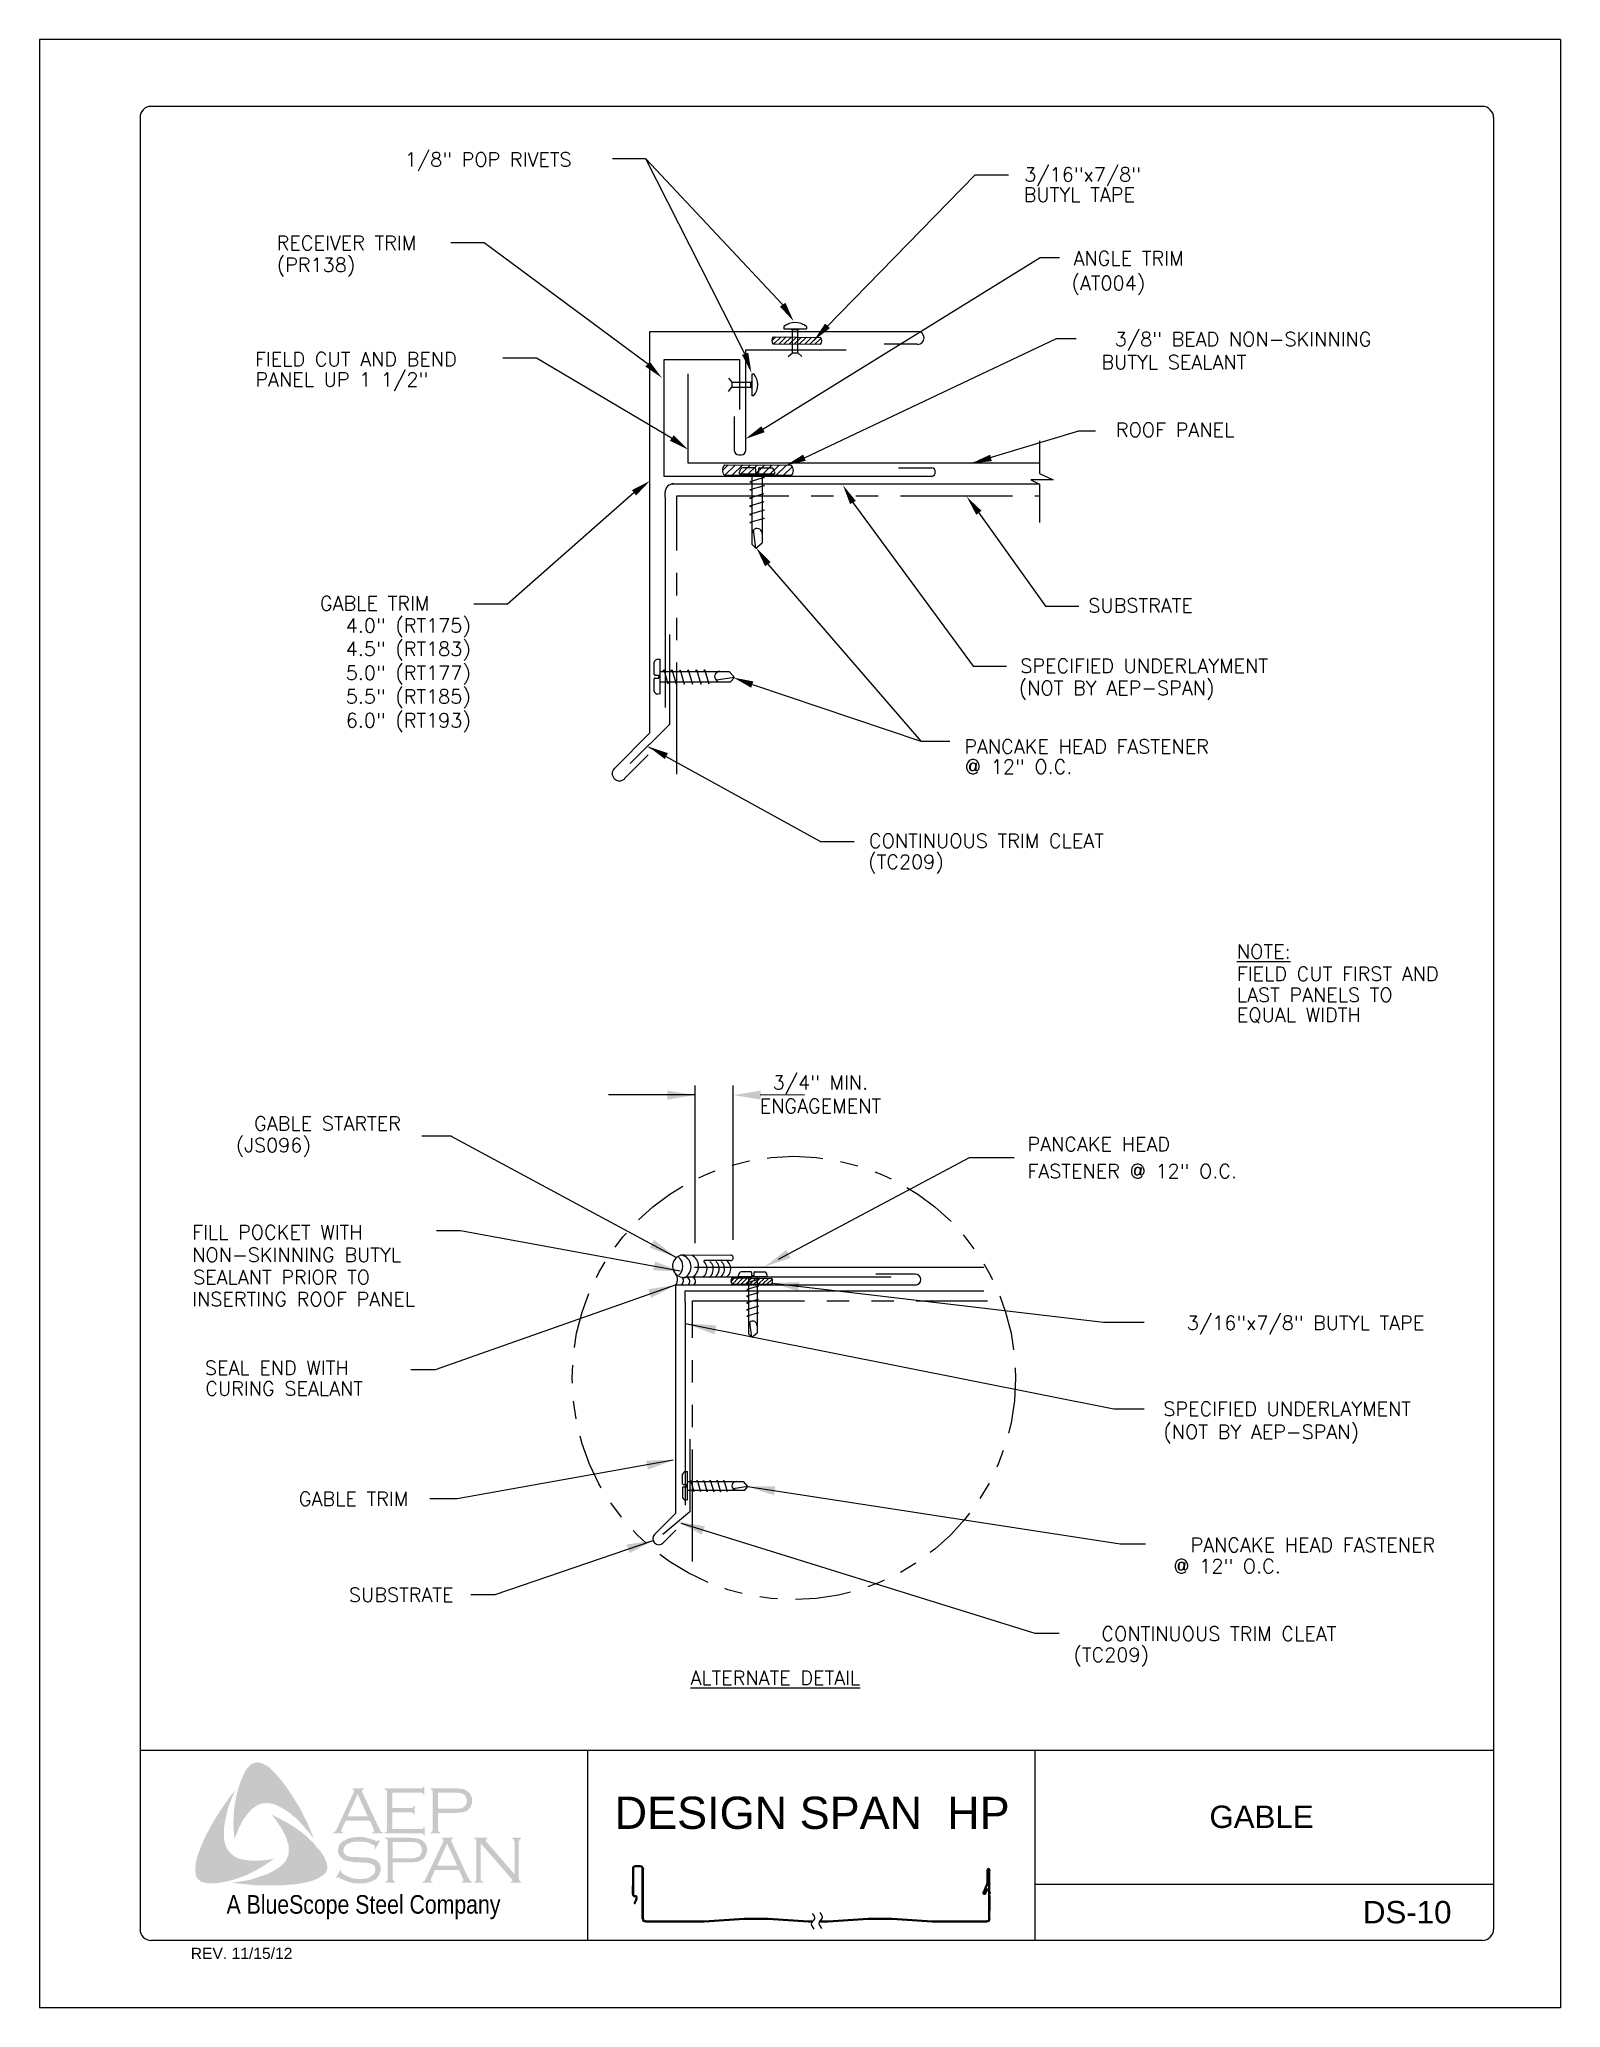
# Model space of a CAD drawing. Extents: x 137.7 to 146.2, y -14.5 to -3.5.
import ezdxf
from ezdxf.enums import TextEntityAlignment as Align

# ---------------------------------------------------------------- set-up
doc = ezdxf.new("R2010")
doc.units = 0
doc.header["$LTSCALE"] = 0.5
doc.header["$MEASUREMENT"] = 0
doc.linetypes.add('PHANTOM', pattern=[2.5, 1.25, -0.25, 0.25, -0.25, 0.25, -0.25])
doc.layers.get('0').update_dxf_attribs({"linetype": 'CONTINUOUS'})
for name, color, linetype in [('BORDER', 9, 'CONTINUOUS'), ('DIM', 4, 'CONTINUOUS'), ('DWG', 2, 'CONTINUOUS'), ('LAYER_1', 160, 'CONTINUOUS')]:
    doc.layers.add(name, color=color, linetype=linetype)
doc.styles.add('ROMAND', font='romand.shx')
doc.styles.get("Standard").update_dxf_attribs({"font": 'romans.shx'})
doc.styles.add('STD', font='simplex.shx', dxfattribs={"height": 0.125})

msp = doc.modelspace()

# ---------------------------------------------------------------- texts
at = {"insert": (138.757, -13.825), "char_height": 0.10359, "width": 1.55518, "attachment_point": 1, "style": 'STD'}
msp.add_mtext('{\\fArial Narrow|b0|i0|c0|p34;A BlueScope Steel Company}', dxfattribs=at)
at = {"layer": 'BORDER', "attachment_point": 5, "style": 'ROMAND'}
for s, insert, char_height, width in [('\\pt1.98;{\\fArial|b0|i0|c0|p34;DESIGN SPAN  HP }', (142.029, -13.366), 0.18, 2.50147), ('\\pt1.375;{\\fArial|b0|i0|c0|p34;GABLE}', (144.54, -13.388), 0.125, 2.50147), ('\\pt1.375;{\\fArial|b0|i0|c0|p34;DS-10}', (145.354, -13.921), 0.125, 0.60955), ('\\pt0.6875;{\\fArial|b0|i0|c0|p34;REV. 11/15/12}', (138.841, -14.151), 0.0625, 0.80556)]:
    msp.add_mtext(s, dxfattribs=dict(at, insert=insert, char_height=char_height, width=width))
at = {"layer": 'DIM'}
for s, height, p in [('1/8" POP RIVETS', 0.07875, (139.753, -4.164)), ('3/16"x7/8"', 0.0788, (143.214, -4.248)), ('BUTYL TAPE', 0.0788, (143.211, -4.361)), ('RECEIVER TRIM', 0.07875, (139.037, -4.631)), ('(PR138)', 0.0788, (139.037, -4.753)), ('ANGLE TRIM', 0.0788, (143.489, -4.717)), ('(AT004)', 0.0788, (143.478, -4.855)), ('FIELD CUT AND BEND', 0.07875, (138.916, -5.28)), ('PANEL UP 1 1/2"', 0.07875, (138.918, -5.394)), ('ROOF PANEL', 0.0788, (143.726, -5.675)), ('GABLE TRIM', 0.0788, (139.279, -6.645)), ('SUBSTRATE', 0.0788, (143.572, -6.657)), ('4.0" (RT175)', 0.07875, (139.423, -6.769)), ('4.5" (RT183)', 0.07875, (139.423, -6.899)), ('SPECIFIED UNDERLAYMENT', 0.07875, (143.192, -6.994)), ('5.0" (RT177)', 0.07875, (139.423, -7.033)), ('(NOT BY AEP-SPAN)', 0.07875, (143.183, -7.118)), ('5.5" (RT185)', 0.07875, (139.423, -7.165)), ('6.0" (RT193)', 0.07875, (139.423, -7.299)), ('PANCAKE HEAD FASTENER', 0.07875, (142.879, -7.445)), ('@ 12" O.C.', 0.0788, (142.882, -7.558)), ('CONTINUOUS TRIM CLEAT', 0.07875, (142.346, -7.972)), ('(TC209)', 0.0788, (142.342, -8.089)), ('%%UNOTE:', 0.0788, (144.402, -8.591)), ('FIELD CUT FIRST AND', 0.07875, (144.402, -8.715)), ('LAST PANELS TO', 0.07875, (144.402, -8.833)), ('EQUAL WIDTH', 0.07875, (144.402, -8.945)), ('(JS096)', 0.0788, (138.809, -9.673)), ('PANCAKE HEAD', 0.07875, (143.232, -9.668)), ('FASTENER @ 12" O.C.', 0.07875, (143.232, -9.819)), ('FILL POCKET WITH', 0.07875, (138.565, -10.16)), ('NON-SKINNING BUTYL', 0.07875, (138.565, -10.286)), ('SEALANT PRIOR TO', 0.07875, (138.57, -10.411)), ('INSERTING ROOF PANEL', 0.07875, (138.565, -10.534)), ('SEAL END WITH', 0.07875, (138.636, -10.917)), ('CURING SEALANT', 0.07875, (138.638, -11.033)), ('SPECIFIED UNDERLAYMENT', 0.07875, (143.991, -11.146)), ('(NOT BY AEP-SPAN)', 0.07875, (143.991, -11.275)), ('%%UALTERNATE DETAIL', 0.07875, (141.349, -12.65))]:
    msp.add_text(s, height=height, dxfattribs=at).set_placement(p)
for s, p in [('3/8" BEAD NON-SKINNING', (145.154, -5.168)), ('BUTYL SEALANT', (144.455, -5.297))]:
    msp.add_text(s, height=0.07875, dxfattribs=at).set_placement(p, align=Align.RIGHT)
for s, height, p in [('GABLE STARTER', 0.07875, (139.731, -9.513)), ('3/16"x7/8" BUTYL TAPE', 0.07875, (145.449, -10.627)), ('GABLE TRIM', 0.0788, (139.772, -11.61)), ('PANCAKE HEAD FASTENER', 0.07875, (145.51, -11.868)), ('@ 12" O.C.', 0.0788, (144.648, -11.986)), ('SUBSTRATE', 0.0788, (140.025, -12.147)), ('(TC209)', 0.0788, (143.911, -12.482)), ('CONTINUOUS TRIM CLEAT', 0.07875, (144.958, -12.364))]:
    msp.add_text(s, height=height, dxfattribs=at).set_placement(p, align=Align.MIDDLE_RIGHT)
at = {"layer": 'DIM', "insert": (142.075, -9.349), "char_height": 0.07875, "attachment_point": 5}
msp.add_mtext('\\A1;3/4" MIN.\\PENGAGEMENT', dxfattribs=at)

# ---------------------------------------------------------------- hatches: boundary and pattern name
at = {"layer": 'LAYER_1'}
for points in [[(139.062, -13.182), (139.091, -13.221), (139.117, -13.259), (139.141, -13.298), (139.168, -13.34), (139.188, -13.383), (139.21, -13.423), (139.228, -13.468), (139.245, -13.51), (139.222, -13.48), (139.196, -13.451), (139.172, -13.423), (139.145, -13.395), (139.117, -13.372), (139.087, -13.35), (139.07, -13.34), (139.054, -13.332), (139.036, -13.322), (139.018, -13.316), (139, -13.312), (138.985, -13.31), (138.967, -13.312), (138.951, -13.314), (138.935, -13.32), (138.921, -13.328), (138.907, -13.338), (138.894, -13.348), (138.878, -13.366), (138.864, -13.385), (138.85, -13.403), (138.84, -13.423), (138.828, -13.445), (138.82, -13.465), (138.801, -13.51), (138.797, -13.465), (138.795, -13.417), (138.797, -13.372), (138.801, -13.326), (138.809, -13.283), (138.82, -13.239), (138.834, -13.196), (138.85, -13.156), (138.862, -13.132), (138.87, -13.119), (138.88, -13.109), (138.888, -13.099), (138.901, -13.091), (138.913, -13.085), (138.927, -13.083), (138.937, -13.083), (138.947, -13.087), (138.959, -13.089), (138.967, -13.095), (138.988, -13.105), (139.004, -13.119), (139.02, -13.136), (139.036, -13.152), (139.062, -13.182)], [(138.745, -13.522), (138.749, -13.54), (138.755, -13.557), (138.763, -13.571), (138.775, -13.585), (138.787, -13.597), (138.801, -13.609), (138.818, -13.617), (138.834, -13.623), (138.856, -13.627), (138.88, -13.631), (138.905, -13.633), (138.929, -13.633), (138.953, -13.631), (138.977, -13.629), (139.024, -13.621), (138.985, -13.648), (138.945, -13.674), (138.903, -13.696), (138.862, -13.716), (138.818, -13.731), (138.795, -13.739), (138.771, -13.745), (138.749, -13.751), (138.724, -13.755), (138.7, -13.759), (138.678, -13.759), (138.652, -13.759), (138.642, -13.757), (138.629, -13.753), (138.617, -13.751), (138.609, -13.745), (138.599, -13.737), (138.591, -13.729), (138.587, -13.718), (138.585, -13.708), (138.583, -13.688), (138.583, -13.668), (138.585, -13.646), (138.589, -13.625), (138.595, -13.605), (138.609, -13.567), (138.627, -13.522), (138.648, -13.48), (138.67, -13.437), (138.694, -13.397), (138.72, -13.356), (138.747, -13.316), (138.775, -13.277), (138.805, -13.239), (138.777, -13.306), (138.765, -13.34), (138.757, -13.374), (138.749, -13.409), (138.743, -13.447), (138.743, -13.465), (138.743, -13.484), (138.743, -13.504), (138.745, -13.522)], [(139.684, -13.362), (139.684, -13.455), (139.843, -13.455), (139.85, -13.455), (139.854, -13.451), (139.858, -13.449), (139.858, -13.445), (139.864, -13.445), (139.864, -13.492), (139.858, -13.492), (139.858, -13.486), (139.854, -13.482), (139.85, -13.48), (139.843, -13.48), (139.641, -13.48), (139.641, -13.474), (139.649, -13.472), (139.651, -13.468), (139.653, -13.465), (139.653, -13.457), (139.653, -13.249), (139.653, -13.243), (139.651, -13.239), (139.647, -13.235), (139.641, -13.235), (139.641, -13.229), (139.841, -13.229), (139.847, -13.229), (139.852, -13.227), (139.854, -13.223), (139.858, -13.217), (139.862, -13.217), (139.862, -13.263), (139.858, -13.263), (139.854, -13.257), (139.852, -13.255), (139.847, -13.253), (139.841, -13.253), (139.684, -13.253), (139.684, -13.338), (139.787, -13.338), (139.793, -13.338), (139.797, -13.336), (139.801, -13.332), (139.801, -13.326), (139.809, -13.326), (139.809, -13.374), (139.801, -13.374), (139.801, -13.368), (139.797, -13.364), (139.793, -13.362), (139.787, -13.362), (139.684, -13.362)], [(139.303, -13.613), (139.313, -13.635), (139.317, -13.646), (139.319, -13.66), (139.321, -13.672), (139.319, -13.682), (139.313, -13.694), (139.307, -13.704), (139.291, -13.716), (139.273, -13.729), (139.255, -13.737), (139.234, -13.745), (139.214, -13.751), (139.194, -13.755), (139.153, -13.763), (139.107, -13.767), (139.062, -13.771), (139.014, -13.771), (138.967, -13.771), (138.921, -13.771), (138.874, -13.765), (138.828, -13.761), (138.783, -13.755), (138.82, -13.751), (138.86, -13.745), (138.896, -13.737), (138.935, -13.724), (138.971, -13.712), (138.988, -13.706), (139.006, -13.696), (139.022, -13.688), (139.038, -13.678), (139.054, -13.668), (139.07, -13.654), (139.081, -13.642), (139.091, -13.629), (139.097, -13.615), (139.103, -13.599), (139.105, -13.583), (139.105, -13.567), (139.105, -13.548), (139.099, -13.534), (139.093, -13.512), (139.085, -13.49), (139.073, -13.47), (139.062, -13.449), (139.048, -13.429), (139.036, -13.409), (139.008, -13.374), (139.048, -13.395), (139.091, -13.417), (139.133, -13.443), (139.174, -13.472), (139.192, -13.486), (139.21, -13.502), (139.228, -13.52), (139.245, -13.536), (139.261, -13.557), (139.277, -13.573), (139.291, -13.593), (139.303, -13.613)], [(139.615, -13.52), (139.588, -13.567), (139.584, -13.565), (139.586, -13.555), (139.586, -13.55), (139.584, -13.548), (139.572, -13.542), (139.554, -13.534), (139.536, -13.528), (139.516, -13.526), (139.495, -13.526), (139.479, -13.526), (139.463, -13.528), (139.449, -13.532), (139.435, -13.538), (139.425, -13.544), (139.416, -13.555), (139.412, -13.563), (139.41, -13.575), (139.41, -13.583), (139.414, -13.591), (139.421, -13.599), (139.429, -13.605), (139.439, -13.609), (139.453, -13.611), (139.495, -13.613), (139.532, -13.615), (139.558, -13.617), (139.572, -13.621), (139.586, -13.625), (139.595, -13.631), (139.601, -13.635), (139.607, -13.642), (139.611, -13.648), (139.613, -13.656), (139.617, -13.662), (139.619, -13.672), (139.619, -13.68), (139.617, -13.696), (139.613, -13.702), (139.611, -13.71), (139.607, -13.716), (139.603, -13.722), (139.591, -13.737), (139.582, -13.741), (139.572, -13.745), (139.564, -13.751), (139.552, -13.753), (139.53, -13.759), (139.504, -13.759), (139.475, -13.759), (139.461, -13.757), (139.447, -13.753), (139.423, -13.745), (139.39, -13.731), (139.38, -13.724), (139.376, -13.727), (139.372, -13.731), (139.368, -13.729), (139.394, -13.682), (139.398, -13.686), (139.396, -13.696), (139.398, -13.698), (139.402, -13.702), (139.419, -13.714), (139.439, -13.722), (139.461, -13.731), (139.481, -13.733), (139.501, -13.735), (139.524, -13.733), (139.544, -13.731), (139.56, -13.722), (139.572, -13.714), (139.58, -13.706), (139.586, -13.698), (139.588, -13.69), (139.588, -13.682), (139.586, -13.67), (139.586, -13.666), (139.582, -13.66), (139.574, -13.654), (139.562, -13.648), (139.552, -13.646), (139.544, -13.644), (139.489, -13.642), (139.461, -13.64), (139.439, -13.635), (139.425, -13.633), (139.408, -13.625), (139.402, -13.621), (139.398, -13.617), (139.392, -13.611), (139.388, -13.605), (139.384, -13.597), (139.382, -13.591), (139.38, -13.583), (139.38, -13.577), (139.382, -13.563), (139.384, -13.55), (139.39, -13.54), (139.4, -13.53), (139.408, -13.522), (139.419, -13.518), (139.429, -13.512), (139.441, -13.508), (139.453, -13.504), (139.467, -13.502), (139.481, -13.5), (139.497, -13.5), (139.522, -13.5), (139.544, -13.506), (139.566, -13.512), (139.593, -13.522), (139.601, -13.524), (139.605, -13.522), (139.609, -13.518), (139.615, -13.52)], [(140.177, -13.536), (140.177, -13.733), (140.179, -13.741), (140.181, -13.745), (140.185, -13.747), (140.191, -13.751), (140.191, -13.755), (140.141, -13.755), (140.141, -13.751), (140.147, -13.747), (140.151, -13.745), (140.151, -13.741), (140.153, -13.733), (140.153, -13.526), (140.151, -13.52), (140.151, -13.514), (140.147, -13.512), (140.141, -13.51), (140.141, -13.504), (140.214, -13.504), (140.214, -13.51), (140.206, -13.514), (140.206, -13.516), (140.206, -13.518), (140.206, -13.524), (140.214, -13.532), (140.366, -13.708), (140.366, -13.526), (140.363, -13.52), (140.361, -13.514), (140.359, -13.512), (140.353, -13.51), (140.353, -13.504), (140.402, -13.504), (140.402, -13.51), (140.396, -13.512), (140.394, -13.514), (140.392, -13.52), (140.39, -13.526), (140.39, -13.733), (140.392, -13.741), (140.394, -13.745), (140.396, -13.747), (140.402, -13.751), (140.402, -13.755), (140.345, -13.755), (140.345, -13.751), (140.351, -13.747), (140.353, -13.745), (140.353, -13.743), (140.351, -13.737), (140.345, -13.729), (140.177, -13.536)]]:
    msp.add_hatch(color=7, dxfattribs=at).paths.add_polyline_path(points)
h = msp.add_hatch(color=7, dxfattribs=at)
edge = h.paths.add_edge_path(flags=16)
edge.add_spline(control_points=[(139.546, -13.385), (139.546, -13.385), (139.489, -13.261), (139.489, -13.261), (139.489, -13.261), (139.433, -13.385), (139.433, -13.385), (139.433, -13.385), (139.546, -13.385), (139.546, -13.385), (139.546, -13.385), (139.546, -13.385), (139.546, -13.385), (139.546, -13.385), (139.546, -13.385), (139.546, -13.385)], knot_values=[0, 0, 0, 0, 1, 1, 1, 2, 2, 2, 3, 3, 3, 4, 4, 4, 5, 5, 5, 5], degree=3, periodic=0)
edge = h.paths.add_edge_path()
edge.add_spline(control_points=[(139.558, -13.409), (139.558, -13.409), (139.423, -13.409), (139.423, -13.409), (139.423, -13.409), (139.4, -13.457), (139.4, -13.457), (139.4, -13.457), (139.4, -13.457), (139.4, -13.457), (139.4, -13.457), (139.398, -13.465), (139.398, -13.465), (139.398, -13.465), (139.398, -13.465), (139.398, -13.465), (139.398, -13.465), (139.398, -13.468), (139.398, -13.468), (139.398, -13.468), (139.4, -13.472), (139.4, -13.472), (139.4, -13.472), (139.408, -13.474), (139.408, -13.474), (139.408, -13.474), (139.408, -13.48), (139.408, -13.48), (139.408, -13.48), (139.354, -13.48), (139.354, -13.48), (139.354, -13.48), (139.354, -13.474), (139.354, -13.474), (139.354, -13.474), (139.354, -13.474), (139.354, -13.474), (139.354, -13.474), (139.36, -13.472), (139.36, -13.472), (139.36, -13.472), (139.364, -13.468), (139.364, -13.468), (139.364, -13.468), (139.364, -13.468), (139.364, -13.468), (139.364, -13.468), (139.37, -13.461), (139.37, -13.461), (139.37, -13.461), (139.376, -13.449), (139.376, -13.449), (139.376, -13.449), (139.467, -13.251), (139.467, -13.251), (139.467, -13.251), (139.467, -13.251), (139.467, -13.251), (139.467, -13.251), (139.469, -13.243), (139.469, -13.243), (139.469, -13.243), (139.469, -13.243), (139.469, -13.243), (139.469, -13.243), (139.469, -13.239), (139.469, -13.239), (139.469, -13.239), (139.467, -13.237), (139.467, -13.237), (139.467, -13.237), (139.461, -13.235), (139.461, -13.235), (139.461, -13.235), (139.461, -13.229), (139.461, -13.229), (139.461, -13.229), (139.524, -13.229), (139.524, -13.229), (139.524, -13.229), (139.524, -13.235), (139.524, -13.235), (139.524, -13.235), (139.524, -13.235), (139.524, -13.235), (139.524, -13.235), (139.516, -13.237), (139.516, -13.237), (139.516, -13.237), (139.514, -13.239), (139.514, -13.239), (139.514, -13.239), (139.514, -13.243), (139.514, -13.243), (139.514, -13.243), (139.514, -13.243), (139.514, -13.243), (139.514, -13.243), (139.516, -13.251), (139.516, -13.251), (139.516, -13.251), (139.605, -13.443), (139.605, -13.443), (139.605, -13.443), (139.605, -13.443), (139.605, -13.443), (139.605, -13.443), (139.613, -13.457), (139.613, -13.457), (139.613, -13.457), (139.617, -13.468), (139.617, -13.468), (139.617, -13.468), (139.617, -13.468), (139.617, -13.468), (139.617, -13.468), (139.621, -13.472), (139.621, -13.472), (139.621, -13.472), (139.631, -13.474), (139.631, -13.474), (139.631, -13.474), (139.631, -13.48), (139.631, -13.48), (139.631, -13.48), (139.572, -13.48), (139.572, -13.48), (139.572, -13.48), (139.572, -13.474), (139.572, -13.474), (139.572, -13.474), (139.572, -13.474), (139.572, -13.474), (139.572, -13.474), (139.576, -13.472), (139.576, -13.472), (139.576, -13.472), (139.578, -13.472), (139.578, -13.472), (139.578, -13.472), (139.58, -13.468), (139.58, -13.468), (139.58, -13.468), (139.582, -13.465), (139.582, -13.465), (139.582, -13.465), (139.582, -13.465), (139.582, -13.465), (139.582, -13.465), (139.58, -13.461), (139.58, -13.461), (139.58, -13.461), (139.578, -13.453), (139.578, -13.453), (139.578, -13.453), (139.558, -13.409), (139.558, -13.409), (139.558, -13.409), (139.558, -13.409), (139.558, -13.409), (139.558, -13.409), (139.558, -13.409), (139.558, -13.409)], knot_values=[0, 0, 0, 0, 1, 1, 1, 2, 2, 2, 3, 3, 3, 4, 4, 4, 5, 5, 5, 6, 6, 6, 7, 7, 7, 8, 8, 8, 9, 9, 9, 10, 10, 10, 11, 11, 11, 12, 12, 12, 13, 13, 13, 14, 14, 14, 15, 15, 15, 16, 16, 16, 17, 17, 17, 18, 18, 18, 19, 19, 19, 20, 20, 20, 21, 21, 21, 22, 22, 22, 23, 23, 23, 24, 24, 24, 25, 25, 25, 26, 26, 26, 27, 27, 27, 28, 28, 28, 29, 29, 29, 30, 30, 30, 31, 31, 31, 32, 32, 32, 33, 33, 33, 34, 34, 34, 35, 35, 35, 36, 36, 36, 37, 37, 37, 38, 38, 38, 39, 39, 39, 40, 40, 40, 41, 41, 41, 42, 42, 42, 43, 43, 43, 44, 44, 44, 45, 45, 45, 46, 46, 46, 47, 47, 47, 48, 48, 48, 49, 49, 49, 50, 50, 50, 51, 51, 51, 52, 52, 52, 53, 53, 53, 54, 54, 54, 54], degree=3, periodic=0)
h = msp.add_hatch(color=7, dxfattribs=at)
edge = h.paths.add_edge_path(flags=16)
edge.add_spline(control_points=[(139.939, -13.342), (139.939, -13.342), (140.032, -13.342), (140.032, -13.342), (140.032, -13.342), (140.032, -13.342), (140.032, -13.342), (140.032, -13.342), (140.05, -13.342), (140.05, -13.342), (140.05, -13.342), (140.064, -13.34), (140.064, -13.34), (140.064, -13.34), (140.064, -13.34), (140.064, -13.34), (140.064, -13.34), (140.074, -13.338), (140.074, -13.338), (140.074, -13.338), (140.08, -13.334), (140.08, -13.334), (140.08, -13.334), (140.08, -13.334), (140.08, -13.334), (140.08, -13.334), (140.088, -13.328), (140.088, -13.328), (140.088, -13.328), (140.094, -13.32), (140.094, -13.32), (140.094, -13.32), (140.098, -13.31), (140.098, -13.31), (140.098, -13.31), (140.1, -13.298), (140.1, -13.298), (140.1, -13.298), (140.1, -13.298), (140.1, -13.298), (140.1, -13.298), (140.098, -13.285), (140.098, -13.285), (140.098, -13.285), (140.094, -13.275), (140.094, -13.275), (140.094, -13.275), (140.088, -13.267), (140.088, -13.267), (140.088, -13.267), (140.08, -13.261), (140.08, -13.261), (140.08, -13.261), (140.08, -13.261), (140.08, -13.261), (140.08, -13.261), (140.074, -13.257), (140.074, -13.257), (140.074, -13.257), (140.064, -13.255), (140.064, -13.255), (140.064, -13.255), (140.064, -13.255), (140.064, -13.255), (140.064, -13.255), (140.05, -13.253), (140.05, -13.253), (140.05, -13.253), (140.032, -13.253), (140.032, -13.253), (140.032, -13.253), (139.939, -13.253), (139.939, -13.253), (139.939, -13.253), (139.939, -13.342), (139.939, -13.342), (139.939, -13.342), (139.939, -13.342), (139.939, -13.342), (139.939, -13.342), (139.939, -13.342), (139.939, -13.342)], knot_values=[0, 0, 0, 0, 1, 1, 1, 2, 2, 2, 3, 3, 3, 4, 4, 4, 5, 5, 5, 6, 6, 6, 7, 7, 7, 8, 8, 8, 9, 9, 9, 10, 10, 10, 11, 11, 11, 12, 12, 12, 13, 13, 13, 14, 14, 14, 15, 15, 15, 16, 16, 16, 17, 17, 17, 18, 18, 18, 19, 19, 19, 20, 20, 20, 21, 21, 21, 22, 22, 22, 23, 23, 23, 24, 24, 24, 25, 25, 25, 26, 26, 26, 27, 27, 27, 27], degree=3, periodic=0)
edge = h.paths.add_edge_path()
edge.add_spline(control_points=[(139.939, -13.366), (139.939, -13.366), (139.939, -13.459), (139.939, -13.459), (139.939, -13.459), (139.939, -13.459), (139.939, -13.459), (139.939, -13.459), (139.939, -13.465), (139.939, -13.465), (139.939, -13.465), (139.941, -13.468), (139.941, -13.468), (139.941, -13.468), (139.941, -13.468), (139.941, -13.468), (139.941, -13.468), (139.945, -13.472), (139.945, -13.472), (139.945, -13.472), (139.949, -13.474), (139.949, -13.474), (139.949, -13.474), (139.949, -13.48), (139.949, -13.48), (139.949, -13.48), (139.898, -13.48), (139.898, -13.48), (139.898, -13.48), (139.898, -13.474), (139.898, -13.474), (139.898, -13.474), (139.898, -13.474), (139.898, -13.474), (139.898, -13.474), (139.902, -13.472), (139.902, -13.472), (139.902, -13.472), (139.906, -13.468), (139.906, -13.468), (139.906, -13.468), (139.906, -13.468), (139.906, -13.468), (139.906, -13.468), (139.908, -13.465), (139.908, -13.465), (139.908, -13.465), (139.908, -13.459), (139.908, -13.459), (139.908, -13.459), (139.908, -13.247), (139.908, -13.247), (139.908, -13.247), (139.908, -13.247), (139.908, -13.247), (139.908, -13.247), (139.908, -13.243), (139.908, -13.243), (139.908, -13.243), (139.906, -13.239), (139.906, -13.239), (139.906, -13.239), (139.906, -13.239), (139.906, -13.239), (139.906, -13.239), (139.902, -13.235), (139.902, -13.235), (139.902, -13.235), (139.898, -13.235), (139.898, -13.235), (139.898, -13.235), (139.898, -13.229), (139.898, -13.229), (139.898, -13.229), (140.03, -13.229), (140.03, -13.229), (140.03, -13.229), (140.03, -13.229), (140.03, -13.229), (140.03, -13.229), (140.054, -13.229), (140.054, -13.229), (140.054, -13.229), (140.074, -13.231), (140.074, -13.231), (140.074, -13.231), (140.074, -13.231), (140.074, -13.231), (140.074, -13.231), (140.088, -13.235), (140.088, -13.235), (140.088, -13.235), (140.1, -13.243), (140.1, -13.243), (140.1, -13.243), (140.1, -13.243), (140.1, -13.243), (140.1, -13.243), (140.107, -13.247), (140.107, -13.247), (140.107, -13.247), (140.111, -13.251), (140.111, -13.251), (140.111, -13.251), (140.121, -13.263), (140.121, -13.263), (140.121, -13.263), (140.121, -13.263), (140.121, -13.263), (140.121, -13.263), (140.123, -13.271), (140.123, -13.271), (140.123, -13.271), (140.127, -13.279), (140.127, -13.279), (140.127, -13.279), (140.129, -13.287), (140.129, -13.287), (140.129, -13.287), (140.129, -13.298), (140.129, -13.298), (140.129, -13.298), (140.129, -13.298), (140.129, -13.298), (140.129, -13.298), (140.129, -13.31), (140.129, -13.31), (140.129, -13.31), (140.125, -13.32), (140.125, -13.32), (140.125, -13.32), (140.121, -13.332), (140.121, -13.332), (140.121, -13.332), (140.115, -13.34), (140.115, -13.34), (140.115, -13.34), (140.115, -13.34), (140.115, -13.34), (140.115, -13.34), (140.107, -13.346), (140.107, -13.346), (140.107, -13.346), (140.1, -13.354), (140.1, -13.354), (140.1, -13.354), (140.092, -13.358), (140.092, -13.358), (140.092, -13.358), (140.082, -13.36), (140.082, -13.36), (140.082, -13.36), (140.082, -13.36), (140.082, -13.36), (140.082, -13.36), (140.072, -13.362), (140.072, -13.362), (140.072, -13.362), (140.06, -13.364), (140.06, -13.364), (140.06, -13.364), (140.03, -13.366), (140.03, -13.366), (140.03, -13.366), (139.939, -13.366), (139.939, -13.366), (139.939, -13.366), (139.939, -13.366), (139.939, -13.366), (139.939, -13.366), (139.939, -13.366), (139.939, -13.366)], knot_values=[0, 0, 0, 0, 1, 1, 1, 2, 2, 2, 3, 3, 3, 4, 4, 4, 5, 5, 5, 6, 6, 6, 7, 7, 7, 8, 8, 8, 9, 9, 9, 10, 10, 10, 11, 11, 11, 12, 12, 12, 13, 13, 13, 14, 14, 14, 15, 15, 15, 16, 16, 16, 17, 17, 17, 18, 18, 18, 19, 19, 19, 20, 20, 20, 21, 21, 21, 22, 22, 22, 23, 23, 23, 24, 24, 24, 25, 25, 25, 26, 26, 26, 27, 27, 27, 28, 28, 28, 29, 29, 29, 30, 30, 30, 31, 31, 31, 32, 32, 32, 33, 33, 33, 34, 34, 34, 35, 35, 35, 36, 36, 36, 37, 37, 37, 38, 38, 38, 39, 39, 39, 40, 40, 40, 41, 41, 41, 42, 42, 42, 43, 43, 43, 44, 44, 44, 45, 45, 45, 46, 46, 46, 47, 47, 47, 48, 48, 48, 49, 49, 49, 50, 50, 50, 51, 51, 51, 52, 52, 52, 53, 53, 53, 54, 54, 54, 55, 55, 55, 56, 56, 56, 57, 57, 57, 57], degree=3, periodic=0)
h = msp.add_hatch(color=7, dxfattribs=at)
edge = h.paths.add_edge_path(flags=16)
edge.add_spline(control_points=[(139.686, -13.619), (139.686, -13.619), (139.781, -13.619), (139.781, -13.619), (139.781, -13.619), (139.781, -13.619), (139.781, -13.619), (139.781, -13.619), (139.799, -13.619), (139.799, -13.619), (139.799, -13.619), (139.811, -13.617), (139.811, -13.617), (139.811, -13.617), (139.811, -13.617), (139.811, -13.617), (139.811, -13.617), (139.821, -13.613), (139.821, -13.613), (139.821, -13.613), (139.829, -13.611), (139.829, -13.611), (139.829, -13.611), (139.829, -13.611), (139.829, -13.611), (139.829, -13.611), (139.837, -13.605), (139.837, -13.605), (139.837, -13.605), (139.843, -13.595), (139.843, -13.595), (139.843, -13.595), (139.847, -13.585), (139.847, -13.585), (139.847, -13.585), (139.85, -13.573), (139.85, -13.573), (139.85, -13.573), (139.85, -13.573), (139.85, -13.573), (139.85, -13.573), (139.847, -13.563), (139.847, -13.563), (139.847, -13.563), (139.843, -13.55), (139.843, -13.55), (139.843, -13.55), (139.837, -13.542), (139.837, -13.542), (139.837, -13.542), (139.829, -13.536), (139.829, -13.536), (139.829, -13.536), (139.829, -13.536), (139.829, -13.536), (139.829, -13.536), (139.821, -13.532), (139.821, -13.532), (139.821, -13.532), (139.811, -13.53), (139.811, -13.53), (139.811, -13.53), (139.811, -13.53), (139.811, -13.53), (139.811, -13.53), (139.799, -13.528), (139.799, -13.528), (139.799, -13.528), (139.781, -13.528), (139.781, -13.528), (139.781, -13.528), (139.686, -13.528), (139.686, -13.528), (139.686, -13.528), (139.686, -13.619), (139.686, -13.619), (139.686, -13.619), (139.686, -13.619), (139.686, -13.619), (139.686, -13.619), (139.686, -13.619), (139.686, -13.619)], knot_values=[0, 0, 0, 0, 1, 1, 1, 2, 2, 2, 3, 3, 3, 4, 4, 4, 5, 5, 5, 6, 6, 6, 7, 7, 7, 8, 8, 8, 9, 9, 9, 10, 10, 10, 11, 11, 11, 12, 12, 12, 13, 13, 13, 14, 14, 14, 15, 15, 15, 16, 16, 16, 17, 17, 17, 18, 18, 18, 19, 19, 19, 20, 20, 20, 21, 21, 21, 22, 22, 22, 23, 23, 23, 24, 24, 24, 25, 25, 25, 26, 26, 26, 27, 27, 27, 27], degree=3, periodic=0)
edge = h.paths.add_edge_path()
edge.add_spline(control_points=[(139.686, -13.642), (139.686, -13.642), (139.686, -13.737), (139.686, -13.737), (139.686, -13.737), (139.686, -13.737), (139.686, -13.737), (139.686, -13.737), (139.688, -13.741), (139.688, -13.741), (139.688, -13.741), (139.69, -13.745), (139.69, -13.745), (139.69, -13.745), (139.69, -13.745), (139.69, -13.745), (139.69, -13.745), (139.692, -13.747), (139.692, -13.747), (139.692, -13.747), (139.698, -13.751), (139.698, -13.751), (139.698, -13.751), (139.698, -13.755), (139.698, -13.755), (139.698, -13.755), (139.645, -13.755), (139.645, -13.755), (139.645, -13.755), (139.645, -13.751), (139.645, -13.751), (139.645, -13.751), (139.645, -13.751), (139.645, -13.751), (139.645, -13.751), (139.651, -13.747), (139.651, -13.747), (139.651, -13.747), (139.655, -13.745), (139.655, -13.745), (139.655, -13.745), (139.655, -13.745), (139.655, -13.745), (139.655, -13.745), (139.655, -13.741), (139.655, -13.741), (139.655, -13.741), (139.657, -13.737), (139.657, -13.737), (139.657, -13.737), (139.657, -13.522), (139.657, -13.522), (139.657, -13.522), (139.657, -13.522), (139.657, -13.522), (139.657, -13.522), (139.655, -13.518), (139.655, -13.518), (139.655, -13.518), (139.655, -13.514), (139.655, -13.514), (139.655, -13.514), (139.655, -13.514), (139.655, -13.514), (139.655, -13.514), (139.651, -13.512), (139.651, -13.512), (139.651, -13.512), (139.645, -13.51), (139.645, -13.51), (139.645, -13.51), (139.645, -13.504), (139.645, -13.504), (139.645, -13.504), (139.777, -13.504), (139.777, -13.504), (139.777, -13.504), (139.777, -13.504), (139.777, -13.504), (139.777, -13.504), (139.801, -13.506), (139.801, -13.506), (139.801, -13.506), (139.821, -13.508), (139.821, -13.508), (139.821, -13.508), (139.821, -13.508), (139.821, -13.508), (139.821, -13.508), (139.835, -13.512), (139.835, -13.512), (139.835, -13.512), (139.85, -13.518), (139.85, -13.518), (139.85, -13.518), (139.85, -13.518), (139.85, -13.518), (139.85, -13.518), (139.854, -13.522), (139.854, -13.522), (139.854, -13.522), (139.86, -13.528), (139.86, -13.528), (139.86, -13.528), (139.87, -13.538), (139.87, -13.538), (139.87, -13.538), (139.87, -13.538), (139.87, -13.538), (139.87, -13.538), (139.872, -13.546), (139.872, -13.546), (139.872, -13.546), (139.876, -13.557), (139.876, -13.557), (139.876, -13.557), (139.878, -13.563), (139.878, -13.563), (139.878, -13.563), (139.878, -13.573), (139.878, -13.573), (139.878, -13.573), (139.878, -13.573), (139.878, -13.573), (139.878, -13.573), (139.876, -13.585), (139.876, -13.585), (139.876, -13.585), (139.874, -13.597), (139.874, -13.597), (139.874, -13.597), (139.868, -13.607), (139.868, -13.607), (139.868, -13.607), (139.862, -13.617), (139.862, -13.617), (139.862, -13.617), (139.862, -13.617), (139.862, -13.617), (139.862, -13.617), (139.856, -13.623), (139.856, -13.623), (139.856, -13.623), (139.847, -13.629), (139.847, -13.629), (139.847, -13.629), (139.839, -13.633), (139.839, -13.633), (139.839, -13.633), (139.829, -13.637), (139.829, -13.637), (139.829, -13.637), (139.829, -13.637), (139.829, -13.637), (139.829, -13.637), (139.821, -13.64), (139.821, -13.64), (139.821, -13.64), (139.809, -13.64), (139.809, -13.64), (139.809, -13.64), (139.777, -13.642), (139.777, -13.642), (139.777, -13.642), (139.686, -13.642), (139.686, -13.642), (139.686, -13.642), (139.686, -13.642), (139.686, -13.642), (139.686, -13.642), (139.686, -13.642), (139.686, -13.642)], knot_values=[0, 0, 0, 0, 1, 1, 1, 2, 2, 2, 3, 3, 3, 4, 4, 4, 5, 5, 5, 6, 6, 6, 7, 7, 7, 8, 8, 8, 9, 9, 9, 10, 10, 10, 11, 11, 11, 12, 12, 12, 13, 13, 13, 14, 14, 14, 15, 15, 15, 16, 16, 16, 17, 17, 17, 18, 18, 18, 19, 19, 19, 20, 20, 20, 21, 21, 21, 22, 22, 22, 23, 23, 23, 24, 24, 24, 25, 25, 25, 26, 26, 26, 27, 27, 27, 28, 28, 28, 29, 29, 29, 30, 30, 30, 31, 31, 31, 32, 32, 32, 33, 33, 33, 34, 34, 34, 35, 35, 35, 36, 36, 36, 37, 37, 37, 38, 38, 38, 39, 39, 39, 40, 40, 40, 41, 41, 41, 42, 42, 42, 43, 43, 43, 44, 44, 44, 45, 45, 45, 46, 46, 46, 47, 47, 47, 48, 48, 48, 49, 49, 49, 50, 50, 50, 51, 51, 51, 52, 52, 52, 53, 53, 53, 54, 54, 54, 55, 55, 55, 56, 56, 56, 57, 57, 57, 57], degree=3, periodic=0)
h = msp.add_hatch(color=7, dxfattribs=at)
edge = h.paths.add_edge_path(flags=16)
edge.add_spline(control_points=[(140.046, -13.66), (140.046, -13.66), (139.989, -13.536), (139.989, -13.536), (139.989, -13.536), (139.935, -13.66), (139.935, -13.66), (139.935, -13.66), (140.046, -13.66), (140.046, -13.66), (140.046, -13.66), (140.046, -13.66), (140.046, -13.66), (140.046, -13.66), (140.046, -13.66), (140.046, -13.66)], knot_values=[0, 0, 0, 0, 1, 1, 1, 2, 2, 2, 3, 3, 3, 4, 4, 4, 5, 5, 5, 5], degree=3, periodic=0)
edge = h.paths.add_edge_path()
edge.add_spline(control_points=[(140.056, -13.684), (140.056, -13.684), (139.922, -13.684), (139.922, -13.684), (139.922, -13.684), (139.9, -13.733), (139.9, -13.733), (139.9, -13.733), (139.9, -13.733), (139.9, -13.733), (139.9, -13.733), (139.898, -13.743), (139.898, -13.743), (139.898, -13.743), (139.898, -13.743), (139.898, -13.743), (139.898, -13.743), (139.898, -13.745), (139.898, -13.745), (139.898, -13.745), (139.9, -13.747), (139.9, -13.747), (139.9, -13.747), (139.908, -13.751), (139.908, -13.751), (139.908, -13.751), (139.908, -13.755), (139.908, -13.755), (139.908, -13.755), (139.852, -13.755), (139.852, -13.755), (139.852, -13.755), (139.852, -13.751), (139.852, -13.751), (139.852, -13.751), (139.852, -13.751), (139.852, -13.751), (139.852, -13.751), (139.858, -13.747), (139.858, -13.747), (139.858, -13.747), (139.864, -13.745), (139.864, -13.745), (139.864, -13.745), (139.864, -13.745), (139.864, -13.745), (139.864, -13.745), (139.868, -13.737), (139.868, -13.737), (139.868, -13.737), (139.874, -13.724), (139.874, -13.724), (139.874, -13.724), (139.967, -13.528), (139.967, -13.528), (139.967, -13.528), (139.967, -13.528), (139.967, -13.528), (139.967, -13.528), (139.969, -13.518), (139.969, -13.518), (139.969, -13.518), (139.969, -13.518), (139.969, -13.518), (139.969, -13.518), (139.969, -13.514), (139.969, -13.514), (139.969, -13.514), (139.967, -13.514), (139.967, -13.514), (139.967, -13.514), (139.961, -13.51), (139.961, -13.51), (139.961, -13.51), (139.961, -13.504), (139.961, -13.504), (139.961, -13.504), (140.022, -13.504), (140.022, -13.504), (140.022, -13.504), (140.022, -13.51), (140.022, -13.51), (140.022, -13.51), (140.022, -13.51), (140.022, -13.51), (140.022, -13.51), (140.015, -13.514), (140.015, -13.514), (140.015, -13.514), (140.013, -13.514), (140.013, -13.514), (140.013, -13.514), (140.011, -13.518), (140.011, -13.518), (140.011, -13.518), (140.011, -13.518), (140.011, -13.518), (140.011, -13.518), (140.015, -13.528), (140.015, -13.528), (140.015, -13.528), (140.102, -13.718), (140.102, -13.718), (140.102, -13.718), (140.102, -13.718), (140.102, -13.718), (140.102, -13.718), (140.113, -13.735), (140.113, -13.735), (140.113, -13.735), (140.117, -13.745), (140.117, -13.745), (140.117, -13.745), (140.117, -13.745), (140.117, -13.745), (140.117, -13.745), (140.123, -13.747), (140.123, -13.747), (140.123, -13.747), (140.129, -13.751), (140.129, -13.751), (140.129, -13.751), (140.129, -13.755), (140.129, -13.755), (140.129, -13.755), (140.07, -13.755), (140.07, -13.755), (140.07, -13.755), (140.07, -13.751), (140.07, -13.751), (140.07, -13.751), (140.07, -13.751), (140.07, -13.751), (140.07, -13.751), (140.074, -13.749), (140.074, -13.749), (140.074, -13.749), (140.078, -13.747), (140.078, -13.747), (140.078, -13.747), (140.08, -13.745), (140.08, -13.745), (140.08, -13.745), (140.08, -13.741), (140.08, -13.741), (140.08, -13.741), (140.08, -13.741), (140.08, -13.741), (140.08, -13.741), (140.08, -13.737), (140.08, -13.737), (140.08, -13.737), (140.076, -13.731), (140.076, -13.731), (140.076, -13.731), (140.056, -13.684), (140.056, -13.684), (140.056, -13.684), (140.056, -13.684), (140.056, -13.684), (140.056, -13.684), (140.056, -13.684), (140.056, -13.684)], knot_values=[0, 0, 0, 0, 1, 1, 1, 2, 2, 2, 3, 3, 3, 4, 4, 4, 5, 5, 5, 6, 6, 6, 7, 7, 7, 8, 8, 8, 9, 9, 9, 10, 10, 10, 11, 11, 11, 12, 12, 12, 13, 13, 13, 14, 14, 14, 15, 15, 15, 16, 16, 16, 17, 17, 17, 18, 18, 18, 19, 19, 19, 20, 20, 20, 21, 21, 21, 22, 22, 22, 23, 23, 23, 24, 24, 24, 25, 25, 25, 26, 26, 26, 27, 27, 27, 28, 28, 28, 29, 29, 29, 30, 30, 30, 31, 31, 31, 32, 32, 32, 33, 33, 33, 34, 34, 34, 35, 35, 35, 36, 36, 36, 37, 37, 37, 38, 38, 38, 39, 39, 39, 40, 40, 40, 41, 41, 41, 42, 42, 42, 43, 43, 43, 44, 44, 44, 45, 45, 45, 46, 46, 46, 47, 47, 47, 48, 48, 48, 49, 49, 49, 50, 50, 50, 51, 51, 51, 52, 52, 52, 53, 53, 53, 54, 54, 54, 54], degree=3, periodic=0)

# ---------------------------------------------------------------- linework, layer by layer
at = {"layer": 'BORDER'}
for p, q in [((146.211, -3.454), (137.711, -3.454)), ((137.711, -3.454), (137.711, -14.454)), ((146.211, -3.454), (146.211, -14.454)), ((145.774, -3.829), (138.336, -3.829)), ((138.274, -3.891), (138.274, -14.016)), ((145.836, -3.891), (145.836, -14.016)), ((145.836, -13.016), (138.274, -13.016)), ((140.774, -13.016), (140.774, -14.079)), ((143.274, -13.016), (143.274, -14.079)), ((141.025, -13.678), (141.025, -13.82)), ((141.03, -13.678), (141.03, -13.82)), ((141.069, -13.661), (141.041, -13.661)), ((141.069, -13.666), (141.041, -13.666)), ((141.08, -13.958), (141.08, -13.678)), ((141.086, -13.958), (141.086, -13.678)), ((143.006, -13.685), (143.006, -13.76)), ((143.011, -13.685), (143.011, -13.76)), ((143.014, -13.682), (143.014, -13.682)), ((143.017, -13.958), (143.017, -13.685)), ((143.022, -13.958), (143.022, -13.685)), ((141.025, -13.82), (141.025, -13.773)), ((141.046, -13.843), (141.034, -13.869)), ((141.038, -13.827), (141.038, -13.827)), ((141.038, -13.833), (141.039, -13.833)), ((141.051, -13.845), (141.038, -13.871)), ((143.004, -13.764), (142.984, -13.809)), ((142.988, -13.82), (142.988, -13.82)), ((143.009, -13.766), (142.989, -13.811)), ((142.99, -13.815), (142.99, -13.815)), ((142.994, -13.814), (143.005, -13.79)), ((142.999, -13.816), (143.01, -13.792)), ((143.01, -13.792), (143.005, -13.79)), ((143.022, -13.828), (143.022, -13.911)), ((145.836, -13.766), (143.274, -13.766)), ((141.038, -13.871), (141.034, -13.869)), ((141.097, -13.969), (141.425, -13.969)), ((141.425, -13.969), (141.649, -13.954)), ((141.425, -13.974), (141.649, -13.959)), ((141.649, -13.954), (141.783, -13.954)), ((141.649, -13.959), (141.783, -13.959)), ((141.783, -13.954), (142.006, -13.969)), ((141.783, -13.959), (142.006, -13.974)), ((142.006, -13.969), (142.033, -13.969)), ((142.072, -13.969), (142.118, -13.969)), ((142.118, -13.969), (142.342, -13.954)), ((142.118, -13.974), (142.342, -13.959)), ((142.342, -13.954), (142.476, -13.954)), ((142.342, -13.959), (142.476, -13.959)), ((142.476, -13.954), (142.7, -13.969)), ((142.476, -13.959), (142.7, -13.974)), ((142.7, -13.969), (143.006, -13.969)), ((145.774, -14.079), (138.336, -14.079)), ((141.097, -13.974), (141.425, -13.974)), ((142.006, -13.974), (142.028, -13.974)), ((142.068, -13.974), (142.118, -13.974)), ((142.7, -13.974), (143.006, -13.974)), ((146.211, -14.454), (137.711, -14.454))]:
    msp.add_line(p, q, dxfattribs=at)
for centre, radius, start, end in [((138.336, -3.891), 0.0625, 90, 180), ((145.774, -3.891), 0.0625, 0, 90), ((141.041, -13.678), 0.0165, 90, 180), ((141.041, -13.678), 0.0111, 90, 180), ((141.069, -13.678), 0.0165, 0, 90), ((141.069, -13.678), 0.0111, 0, 90), ((143.014, -13.685), 0.00841, 90, 180), ((143.014, -13.685), 0.00304, 90, 180), ((143.014, -13.685), 0.00841, 0, 90), ((143.014, -13.685), 0.00304, 360, 90), ((141.037, -13.82), 0.0125, 180, 274), ((141.037, -13.82), 0.00716, 180, 274), ((141.039, -13.84), 0.0125, 335, 94), ((141.039, -13.84), 0.00716, 335, 94), ((142.991, -13.812), 0.00841, 155, 245), ((142.991, -13.812), 0.00304, 155, 245), ((142.991, -13.812), 0.00841, 245, 335), ((142.991, -13.812), 0.00304, 245, 335), ((142.994, -13.76), 0.0111, 335, 0), ((142.994, -13.76), 0.0165, 335, 0), ((141.097, -13.958), 0.0165, 180, 270), ((141.097, -13.958), 0.0111, 180, 270), ((143.006, -13.958), 0.0111, 270, 360), ((143.006, -13.958), 0.0165, 270, 0), ((138.336, -14.016), 0.0625, 180, 270), ((145.774, -14.016), 0.0625, 270, 0)]:
    msp.add_arc(centre, radius, start, end, dxfattribs=at)
for points in [[(142.029, -13.928), (142.042, -13.957), (142.025, -13.979), (142.039, -14.016)], [(142.072, -13.923), (142.085, -13.952), (142.068, -13.975), (142.082, -14.011)]]:
    msp.add_spline(points, degree=3, dxfattribs=at)
for p in [(141.086, -13.678), (143.022, -13.685), (142.995, -13.785), (143.006, -13.762), (143.006, -13.762), (143.022, -13.762), (143.022, -13.816), (143.023, -13.811), (141.038, -13.871), (141.038, -13.871), (141.086, -13.958), (141.097, -13.969), (141.931, -13.969), (141.931, -13.969), (143.006, -13.969), (143.022, -13.9), (143.022, -13.958)]:
    msp.add_point(p, dxfattribs=at)
at = {"layer": 'DIM', "color": 5}
for p, q in [((141.754, -5.633), (143.303, -4.672)), ((143.303, -4.672), (143.412, -4.672)), ((141.986, -5.792), (143.395, -5.126)), ((143.395, -5.126), (143.504, -5.126)), ((142.637, -7.376), (142.798, -7.376)), ((141.375, -10.181), (141.375, -9.301)), ((141.588, -10.163), (141.588, -9.301)), ((141.375, -9.353), (140.891, -9.353)), ((141.986, -9.353), (141.738, -9.355)), ((140.013, -9.584), (139.849, -9.584)), ((141.27, -10.261), (140.011, -9.583)), ((140.065, -10.112), (139.93, -10.112)), ((141.27, -10.414), (139.922, -10.889)), ((141.807, -10.405), (143.657, -10.622)), ((141.32, -10.63), (143.714, -11.108)), ((143.657, -10.622), (143.884, -10.622)), ((139.922, -10.889), (139.786, -10.889)), ((143.714, -11.108), (143.885, -11.108)), ((140.046, -11.608), (141.252, -11.392)), ((141.67, -11.542), (143.75, -11.862)), ((139.892, -11.608), (140.046, -11.608)), ((141.298, -11.747), (143.273, -12.361)), ((140.257, -12.144), (141.14, -11.844)), ((143.75, -11.862), (143.892, -11.862)), ((140.121, -12.144), (140.257, -12.144)), ((143.273, -12.361), (143.41, -12.361))]:
    msp.add_line(p, q, dxfattribs=at)
for points in [[(141.864, -4.936), (141.1, -4.122), (140.913, -4.122)], [(141.653, -5.212), (141.1, -4.122)], [(142.035, -5.139), (142.94, -4.211), (143.127, -4.211)], [(141.109, -5.268), (140.197, -4.59), (140.01, -4.59)], [(141.266, -5.696), (140.488, -5.235), (140.301, -5.235)], [(142.92, -5.823), (143.52, -5.642), (143.613, -5.642)], [(141.033, -5.988), (140.326, -6.611), (140.139, -6.611)], [(142.257, -6.042), (142.928, -6.957), (143.115, -6.957)], [(142.96, -6.099), (143.332, -6.621), (143.519, -6.621)], [(141.782, -6.387), (142.637, -7.376)], [(141.695, -7.059), (142.637, -7.376)], [(141.115, -7.407), (142.076, -7.937), (142.263, -7.937)], [(141.841, -10.271), (142.908, -9.703), (143.158, -9.703)], [(141.292, -10.338), (140.064, -10.112)]]:
    msp.add_lwpolyline(points, dxfattribs=at)
for points in [[(141.88, -4.926), (141.926, -5.03), (141.849, -4.947)], [(142.129, -5.067), (142.038, -5.137), (142.101, -5.042)], [(141.122, -5.255), (141.19, -5.346), (141.097, -5.282)], [(141.672, -5.205), (141.69, -5.318), (141.637, -5.217)], [(141.256, -5.666), (141.337, -5.747), (141.234, -5.697)], [(141.764, -5.649), (141.656, -5.687), (141.745, -5.616)], [(141.993, -5.809), (141.882, -5.835), (141.979, -5.774)], [(143.033, -5.811), (142.92, -5.823), (143.023, -5.775)], [(141.022, -5.973), (141.123, -5.921), (141.045, -6.003)], [(142.241, -6.051), (142.201, -5.945), (142.273, -6.033)], [(142.946, -6.111), (142.893, -6.01), (142.975, -6.088)], [(141.766, -6.398), (141.717, -6.295), (141.797, -6.376)], [(141.688, -7.077), (141.59, -7.021), (141.701, -7.042)], [(141.206, -7.476), (141.115, -7.407), (141.223, -7.443)], [(141.22, -9.329), (141.22, -9.379), (141.372, -9.354)], [(141.741, -9.329), (141.741, -9.379), (141.59, -9.354)], [(141.121, -10.207), (141.146, -10.163), (141.266, -10.259)], [(141.885, -10.219), (141.909, -10.264), (141.763, -10.313)], [(141.141, -10.333), (141.152, -10.284), (141.294, -10.34)], [(141.13, -10.487), (141.114, -10.439), (141.266, -10.415)], [(141.958, -10.399), (141.951, -10.449), (141.804, -10.404)], [(141.494, -10.641), (141.483, -10.691), (141.32, -10.629)], [(141.112, -11.447), (141.102, -11.397), (141.256, -11.393)], [(141.823, -11.54), (141.816, -11.59), (141.67, -11.542)], [(141.429, -11.763), (141.413, -11.811), (141.278, -11.738)], [(141.009, -11.914), (140.993, -11.866), (141.144, -11.842)]]:
    msp.add_solid(points, dxfattribs=at)
at = {"layer": 'DWG', "color": 46}
for p, q in [((141.871, -5.059), (141.871, -5.072)), ((141.998, -5.059), (141.998, -5.072)), ((141.804, -5.139), (141.826, -5.117)), ((141.812, -5.117), (142.075, -5.119)), ((142.075, -5.159), (141.812, -5.158)), ((141.814, -5.158), (141.855, -5.117)), ((141.843, -5.158), (141.884, -5.117)), ((141.871, -5.072), (141.998, -5.072)), ((141.871, -5.158), (141.912, -5.118)), ((141.9, -5.158), (141.941, -5.118)), ((141.916, -5.077), (141.916, -5.072)), ((141.952, -5.077), (141.916, -5.077)), ((141.919, -5.206), (141.919, -5.077)), ((141.929, -5.158), (141.969, -5.118)), ((141.949, -5.206), (141.949, -5.077)), ((141.952, -5.072), (141.952, -5.077)), ((141.957, -5.158), (141.998, -5.118)), ((141.986, -5.159), (142.027, -5.118)), ((142.015, -5.159), (142.055, -5.119)), ((142.043, -5.159), (142.079, -5.124)), ((142.072, -5.159), (142.08, -5.151)), ((141.895, -5.227), (141.919, -5.206)), ((141.919, -5.206), (141.949, -5.206)), ((141.972, -5.227), (141.949, -5.206)), ((141.561, -5.347), (141.581, -5.37)), ((141.581, -5.37), (141.687, -5.37)), ((141.581, -5.37), (141.581, -5.398)), ((141.687, -5.367), (141.692, -5.367)), ((141.687, -5.401), (141.687, -5.367)), ((141.704, -5.324), (141.692, -5.324)), ((141.692, -5.324), (141.692, -5.445)), ((141.561, -5.421), (141.581, -5.398)), ((141.581, -5.398), (141.687, -5.398)), ((141.692, -5.401), (141.687, -5.401)), ((141.704, -5.445), (141.692, -5.445)), ((143.299, -5.698), (143.299, -5.88)), ((141.239, -5.937), (143.3, -5.937)), ((141.528, -5.863), (141.559, -5.832)), ((141.539, -5.832), (141.913, -5.834)), ((141.913, -5.892), (141.539, -5.889)), ((141.542, -5.889), (141.6, -5.832)), ((141.583, -5.889), (141.641, -5.832)), ((141.624, -5.89), (141.682, -5.833)), ((141.624, -5.881), (141.624, -5.87)), ((141.624, -5.881), (141.818, -5.881)), ((141.707, -5.848), (141.641, -5.848)), ((141.664, -5.89), (141.722, -5.833)), ((141.76, -5.902), (141.68, -5.926)), ((141.68, -5.927), (141.692, -5.93)), ((141.692, -5.882), (141.692, -5.881)), ((141.692, -5.882), (141.692, -6.275)), ((141.705, -5.89), (141.763, -5.833)), ((141.712, -5.853), (141.712, -5.875)), ((141.712, -5.875), (141.729, -5.875)), ((141.729, -5.854), (141.729, -5.875)), ((141.735, -5.848), (141.801, -5.848)), ((141.746, -5.891), (141.804, -5.833)), ((141.75, -5.883), (141.75, -5.881)), ((141.75, -5.883), (141.75, -6.268)), ((141.75, -5.899), (141.76, -5.902)), ((141.786, -5.891), (141.844, -5.834)), ((141.818, -5.87), (141.818, -5.881)), ((141.827, -5.891), (141.885, -5.834)), ((141.868, -5.891), (141.919, -5.841)), ((141.909, -5.892), (141.921, -5.88)), ((143.25, -5.916), (143.299, -5.94)), ((143.376, -5.916), (143.25, -5.916)), ((143.299, -5.88), (143.376, -5.916)), ((143.299, -5.94), (143.299, -6.154)), ((141.207, -6.013), (141.207, -5.986)), ((141.207, -6.013), (141.207, -7.187)), ((141.758, -5.993), (141.679, -6.017)), ((141.679, -6.017), (141.692, -6.02)), ((141.759, -6.039), (141.679, -6.062)), ((141.761, -5.948), (141.681, -5.971)), ((141.681, -5.971), (141.692, -5.974)), ((141.75, -5.945), (141.761, -5.948)), ((141.75, -5.991), (141.758, -5.993)), ((141.75, -6.036), (141.759, -6.039)), ((141.679, -6.062), (141.692, -6.066)), ((141.76, -6.085), (141.679, -6.109)), ((141.679, -6.109), (141.692, -6.113)), ((141.761, -6.131), (141.681, -6.154)), ((141.681, -6.154), (141.692, -6.156)), ((141.749, -6.128), (141.761, -6.131)), ((141.75, -6.083), (141.76, -6.085)), ((141.715, -6.297), (141.701, -6.195)), ((141.715, -6.297), (141.75, -6.268)), ((141.692, -6.275), (141.715, -6.297)), ((141.168, -6.918), (141.179, -6.918)), ((141.179, -7.113), (141.179, -6.918)), ((141.145, -7.029), (141.145, -7.096)), ((141.146, -7.001), (141.146, -6.935)), ((141.151, -7.007), (141.173, -7.007)), ((141.151, -7.024), (141.173, -7.024)), ((141.173, -7.024), (141.173, -7.007)), ((141.18, -6.987), (141.179, -6.987)), ((141.18, -6.987), (141.565, -6.987)), ((141.197, -6.987), (141.2, -6.976)), ((141.2, -6.976), (141.223, -7.056)), ((141.242, -6.987), (141.245, -6.976)), ((141.245, -6.976), (141.269, -7.055)), ((141.288, -6.987), (141.291, -6.978)), ((141.291, -6.978), (141.314, -7.057)), ((141.334, -6.987), (141.336, -6.977)), ((141.336, -6.977), (141.36, -7.057)), ((141.38, -6.987), (141.383, -6.976)), ((141.383, -6.976), (141.407, -7.058)), ((141.425, -6.987), (141.428, -6.976)), ((141.428, -6.976), (141.452, -7.055)), ((141.595, -7.021), (141.493, -7.035)), ((141.595, -7.021), (141.565, -6.987)), ((141.573, -7.044), (141.595, -7.021)), ((141.179, -7.113), (141.167, -7.112)), ((141.18, -7.044), (141.179, -7.044)), ((141.18, -7.044), (141.573, -7.044)), ((141.224, -7.056), (141.227, -7.044)), ((141.269, -7.055), (141.272, -7.044)), ((141.314, -7.057), (141.318, -7.044)), ((141.36, -7.057), (141.363, -7.044)), ((141.407, -7.058), (141.41, -7.044)), ((141.452, -7.055), (141.454, -7.044)), ((141.32, -10.447), (142.989, -10.447)), ((141.32, -10.509), (141.32, -10.447)), ((141.576, -10.395), (141.595, -10.376)), ((141.802, -10.412), (141.582, -10.41)), ((141.583, -10.376), (141.802, -10.378)), ((141.584, -10.41), (141.618, -10.376)), ((141.608, -10.41), (141.642, -10.377)), ((141.618, -10.368), (141.618, -10.358)), ((141.618, -10.368), (141.776, -10.368)), ((141.686, -10.341), (141.632, -10.341)), ((141.632, -10.41), (141.666, -10.377)), ((141.656, -10.411), (141.69, -10.377)), ((141.729, -10.385), (141.664, -10.404)), ((141.664, -10.405), (141.674, -10.407)), ((141.73, -10.422), (141.665, -10.441)), ((141.665, -10.441), (141.674, -10.444)), ((141.674, -10.369), (141.674, -10.368)), ((141.674, -10.369), (141.674, -10.689)), ((141.68, -10.411), (141.714, -10.377)), ((141.69, -10.345), (141.69, -10.363)), ((141.69, -10.363), (141.704, -10.363)), ((141.704, -10.346), (141.704, -10.363)), ((141.704, -10.411), (141.738, -10.377)), ((141.709, -10.341), (141.763, -10.341)), ((141.72, -10.42), (141.73, -10.422)), ((141.721, -10.369), (141.721, -10.368)), ((141.721, -10.369), (141.721, -10.682)), ((141.721, -10.383), (141.729, -10.385)), ((141.728, -10.411), (141.762, -10.377)), ((141.752, -10.411), (141.786, -10.378)), ((141.776, -10.359), (141.776, -10.368)), ((141.776, -10.411), (141.805, -10.382)), ((141.8, -10.411), (141.807, -10.405)), ((141.32, -10.509), (141.32, -11.645)), ((141.728, -10.459), (141.663, -10.478)), ((141.663, -10.478), (141.674, -10.481)), ((141.728, -10.496), (141.663, -10.515)), ((141.663, -10.515), (141.674, -10.518)), ((141.729, -10.534), (141.663, -10.554)), ((141.663, -10.554), (141.674, -10.556)), ((141.721, -10.457), (141.728, -10.459)), ((141.721, -10.494), (141.728, -10.496)), ((141.721, -10.532), (141.729, -10.534)), ((141.73, -10.571), (141.665, -10.59)), ((141.665, -10.59), (141.674, -10.592)), ((141.692, -10.707), (141.681, -10.624)), ((141.72, -10.569), (141.73, -10.571)), ((141.674, -10.689), (141.692, -10.707)), ((141.692, -10.707), (141.721, -10.682)), ((141.305, -11.526), (141.305, -11.472)), ((141.305, -11.549), (141.305, -11.603)), ((141.309, -11.53), (141.327, -11.53)), ((141.309, -11.544), (141.327, -11.544)), ((141.323, -11.458), (141.332, -11.458)), ((141.327, -11.544), (141.327, -11.53)), ((141.332, -11.617), (141.332, -11.458)), ((141.333, -11.514), (141.332, -11.514)), ((141.333, -11.514), (141.646, -11.514)), ((141.346, -11.514), (141.349, -11.505)), ((141.349, -11.505), (141.368, -11.57)), ((141.383, -11.514), (141.386, -11.505)), ((141.386, -11.505), (141.405, -11.57)), ((141.421, -11.514), (141.423, -11.507)), ((141.423, -11.507), (141.442, -11.572)), ((141.458, -11.514), (141.46, -11.506)), ((141.46, -11.506), (141.479, -11.571)), ((141.496, -11.514), (141.498, -11.506)), ((141.498, -11.506), (141.517, -11.572)), ((141.532, -11.515), (141.535, -11.505)), ((141.535, -11.505), (141.554, -11.57)), ((141.67, -11.542), (141.587, -11.554)), ((141.67, -11.542), (141.646, -11.514)), ((141.653, -11.561), (141.67, -11.542)), ((141.332, -11.617), (141.322, -11.616)), ((141.333, -11.561), (141.332, -11.561)), ((141.333, -11.561), (141.653, -11.561)), ((141.369, -11.57), (141.371, -11.561)), ((141.405, -11.57), (141.407, -11.561)), ((141.442, -11.572), (141.445, -11.561)), ((141.479, -11.571), (141.482, -11.561)), ((141.517, -11.572), (141.52, -11.561)), ((141.554, -11.57), (141.555, -11.561))]:
    msp.add_line(p, q, dxfattribs=at)
at = {"layer": 'DWG'}
for p, q in [((141.122, -7.33), (141.122, -5.086)), ((141.122, -5.086), (142.618, -5.086)), ((141.141, -5.086), (141.141, -5.086)), ((141.141, -5.086), (141.141, -5.086)), ((142.618, -5.158), (142.431, -5.158)), ((141.202, -5.897), (141.202, -5.242)), ((141.202, -5.242), (141.623, -5.242)), ((141.623, -5.242), (141.623, -5.523)), ((141.659, -5.749), (141.659, -5.188)), ((141.659, -5.188), (142.22, -5.188)), ((141.337, -5.823), (141.337, -5.323)), ((141.594, -5.562), (141.594, -5.749)), ((143.3, -5.823), (141.337, -5.823)), ((141.62, -5.775), (141.633, -5.775)), ((142.698, -5.897), (141.202, -5.897)), ((142.511, -5.848), (142.698, -5.848)), ((141.232, -6.779), (141.232, -7.282)), ((140.924, -7.528), (141.122, -7.33)), ((141.232, -7.282), (141.013, -7.5)), ((141.113, -7.453), (140.981, -7.585)), ((141.313, -10.247), (141.575, -10.248)), ((142.989, -10.317), (141.372, -10.317)), ((141.57, -10.278), (141.423, -10.278)), ((141.268, -10.464), (141.268, -10.415)), ((141.268, -10.415), (142.606, -10.415)), ((142.47, -10.372), (141.318, -10.372)), ((142.606, -10.355), (142.384, -10.355)), ((141.268, -10.525), (141.268, -10.464)), ((141.268, -11.69), (141.268, -10.525)), ((141.345, -11.277), (141.345, -11.683)), ((141.148, -11.81), (141.268, -11.69)), ((141.345, -11.683), (141.194, -11.809)), ((141.268, -11.786), (141.196, -11.857))]:
    msp.add_line(p, q, dxfattribs=at)
at = {"layer": 'DWG', "linetype": 'PHANTOM'}
for p, q in [((141.273, -6.005), (143.3, -6.005)), ((141.273, -7.561), (141.273, -6.005)), ((141.361, -10.503), (143.009, -10.503)), ((141.361, -11.96), (141.361, -10.503))]:
    msp.add_line(p, q, dxfattribs=at)
at = {"layer": 'DWG', "linetype": 'PHANTOM', "ltscale": 0.5}
msp.add_circle((141.927, -10.935), 1.239, dxfattribs=at)
at = {"layer": 'DWG', "color": 46}
for centre, radius, start, end in [((141.934, -5.138), 0.101, 51.1881, 128.8119), ((141.834, -5.137), 0.0304, 137.8061, 221.4268), ((142.052, -5.139), 0.0304, 317.8061, 41.4268), ((141.628, -5.384), 0.0971, 321.1881, 38.8119), ((141.256, -5.986), 0.0489, 90, 180), ((141.571, -5.861), 0.0432, 137.8061, 221.4268), ((141.647, -5.87), 0.0228, 105.0334, 179.2603), ((141.707, -5.853), 0.00547, 359.2603, 89.2603), ((141.735, -5.854), 0.00547, 89.2603, 179.2603), ((141.796, -5.87), 0.0228, 0.7397, 74.9666), ((141.881, -5.863), 0.0432, 317.8061, 41.4268), ((141.721, -6.216), 0.0287, 357.7271, 180.9251), ((141.168, -6.941), 0.0228, 90.7397, 164.9666), ((141.151, -7.029), 0.00547, 89.2603, 179.2603), ((141.151, -7.001), 0.00547, 179.2603, 269.2603), ((141.513, -7.015), 0.0287, 87.7271, 270.9251), ((141.167, -7.09), 0.0228, 195.0334, 269.2603), ((141.241, -10.311), 0.0658, 311.152, 50.5595), ((141.285, -10.314), 0.0673, 299.0777, 76.0573), ((141.324, -10.311), 0.0704, 300.6492, 62.1473), ((141.389, -10.324), 0.0529, 339.7301, 50.2935), ((141.424, -10.324), 0.0529, 339.7301, 50.2935), ((141.457, -10.324), 0.0529, 339.7301, 50.2935), ((141.487, -10.324), 0.0529, 339.7301, 50.2935), ((141.521, -10.324), 0.0529, 339.7301, 50.2935), ((141.221, -10.385), 0.0559, 326.4187, 47.3463), ((141.279, -10.392), 0.0309, 310.7693, 41.1523), ((141.322, -10.395), 0.0237, 299.8909, 71.4781), ((141.351, -10.396), 0.026, 309.7291, 69.6803), ((141.401, -10.336), 0.038, 298.3397, 353.0919), ((141.436, -10.338), 0.038, 298.3397, 356.3404), ((141.469, -10.336), 0.038, 298.3397, 353.0926), ((141.499, -10.336), 0.038, 298.3397, 353.3883), ((141.533, -10.336), 0.038, 298.3397, 351.5567), ((141.601, -10.393), 0.0254, 137.8061, 221.4268), ((141.637, -10.359), 0.0185, 105.0334, 179.2603), ((141.686, -10.345), 0.00445, 359.2603, 89.2603), ((141.709, -10.346), 0.00445, 89.2603, 179.2603), ((141.758, -10.359), 0.0185, 0.7397, 74.9666), ((141.783, -10.394), 0.0254, 317.8061, 41.4268), ((141.697, -10.64), 0.0233, 357.7271, 180.9251), ((141.323, -11.477), 0.0185, 90.7397, 164.9666), ((141.309, -11.526), 0.00445, 179.2603, 269.2603), ((141.309, -11.549), 0.00445, 89.2603, 179.2603), ((141.604, -11.537), 0.0233, 87.7271, 270.9251), ((141.323, -11.598), 0.0185, 195.0334, 269.2603)]:
    msp.add_arc(centre, radius, start, end, dxfattribs=at)
at = {"layer": 'DWG'}
for centre, radius, start, end in [((142.618, -5.122), 0.0362, 270, 90), ((141.62, -5.749), 0.0261, 180, 270), ((141.633, -5.749), 0.0261, 270, 0), ((142.692, -5.872), 0.0252, 284.0932, 75.9068), ((140.952, -7.557), 0.0405, 135, 315), ((141.312, -10.31), 0.0629, 88.9795, 275.1212), ((141.573, -10.263), 0.0153, 259.9926, 81.8571), ((142.606, -10.385), 0.0302, 270, 90), ((141.172, -11.833), 0.0338, 135, 315)]:
    msp.add_arc(centre, radius, start, end, dxfattribs=at)

msp.set_redraw_order([(e.dxf.handle, doc.entitydb.next_handle()) for e in msp.query("TEXT MTEXT ATTDEF DIMENSION ARC_DIMENSION")])  # texts and dimensions are drawn at this point

doc.saveas('drawing.dxf')
